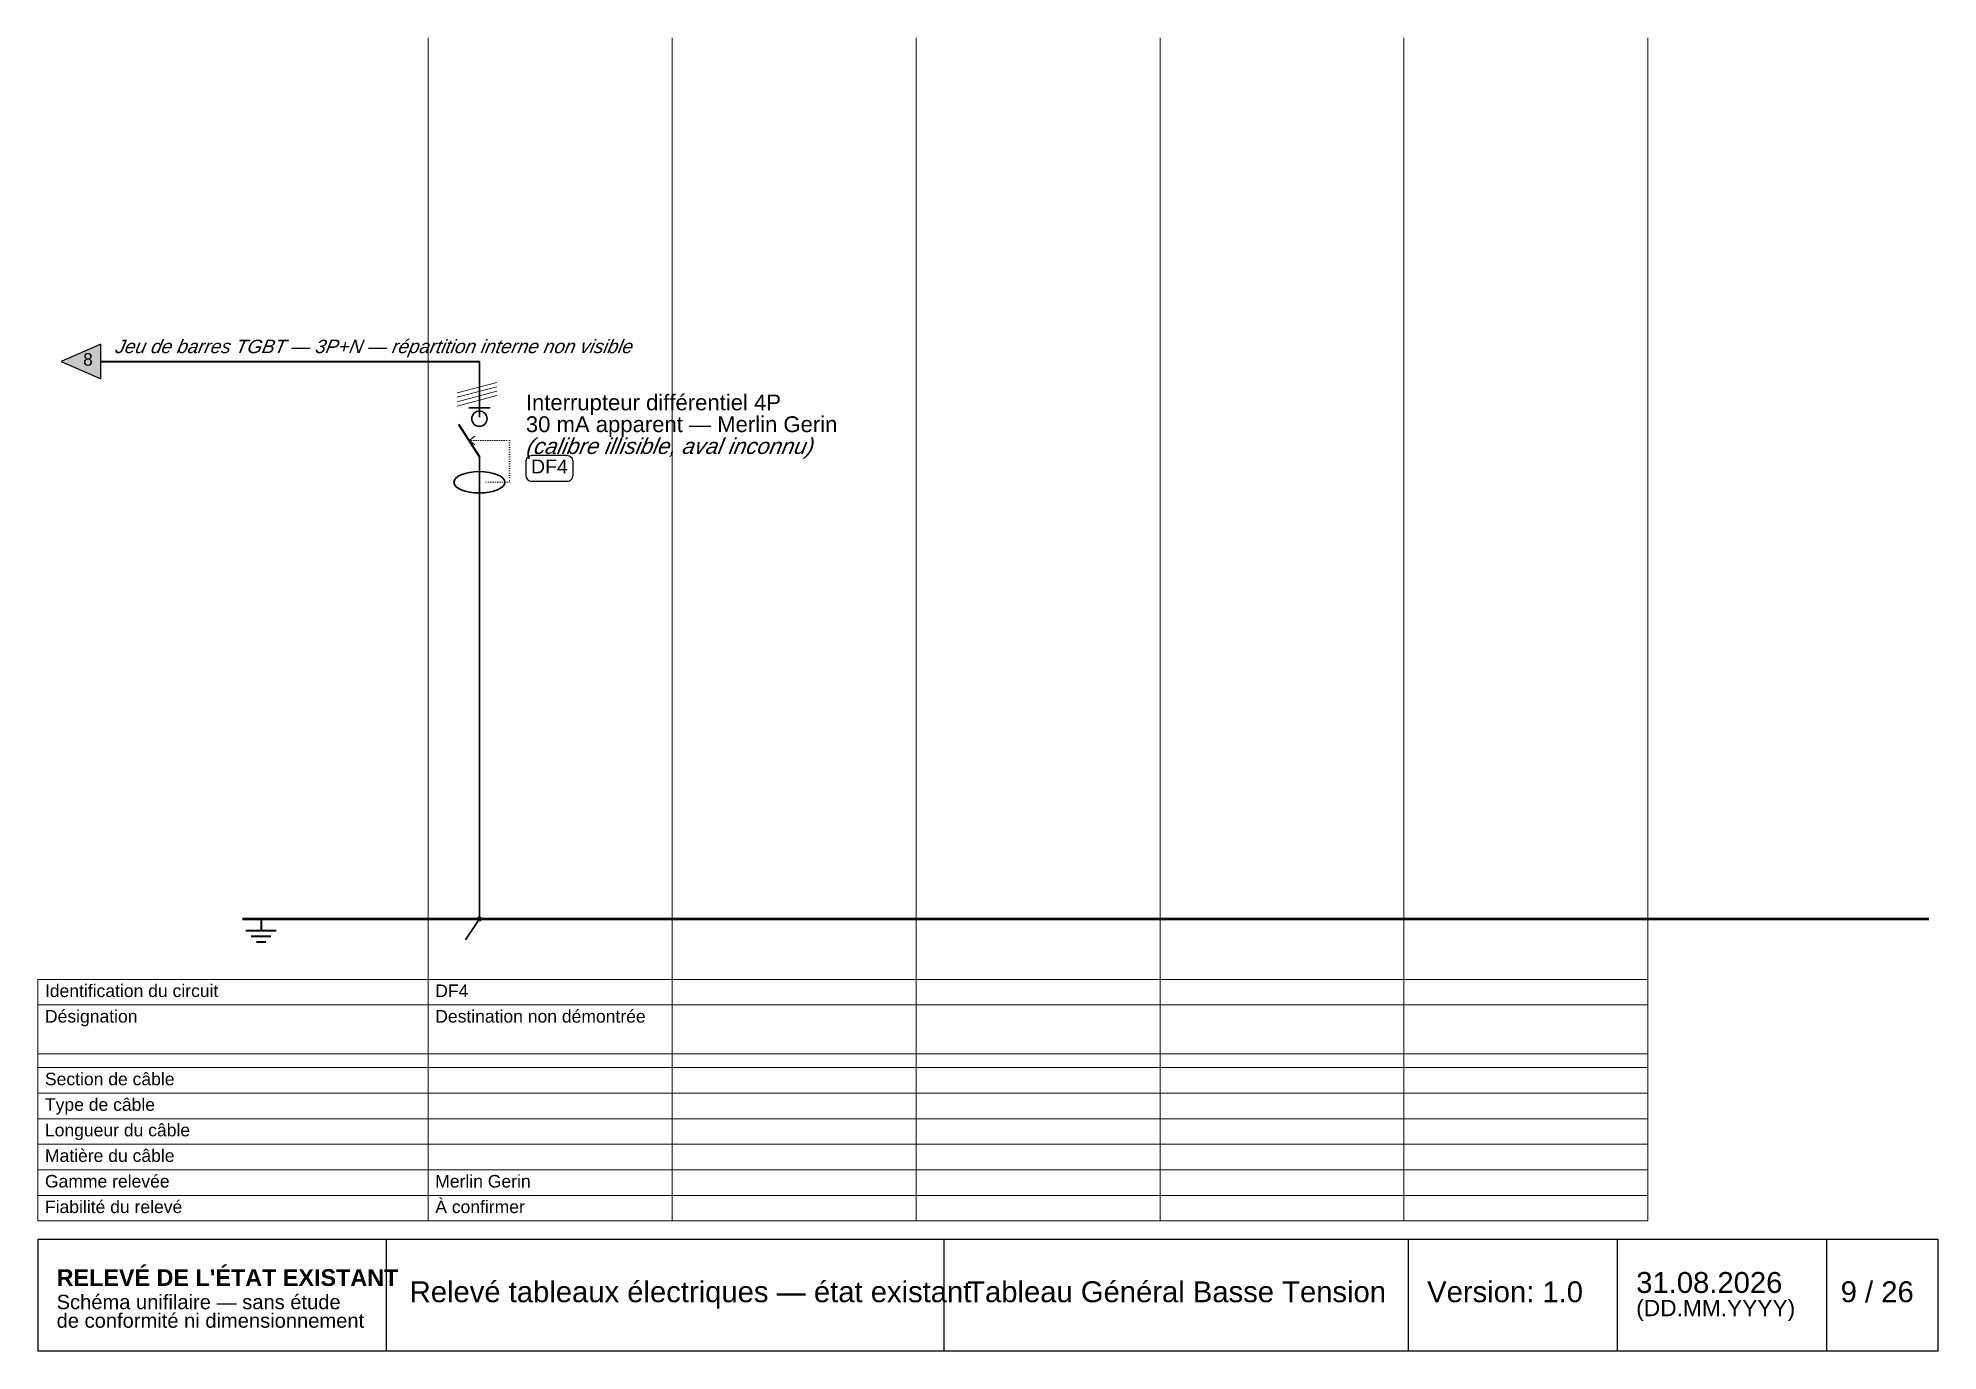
# Model space of a CAD drawing. Header units: millimetres. Extents: x 4 to 1561, y -1145 to 205.
# Drawn here: x 1272.2 to 1560.8, y -225.1 to -25.6 of the extents above; entities that cross this region are included whole.
import ezdxf
from ezdxf.enums import TextEntityAlignment as Align

# ---------------------------------------------------------------- set-up
doc = ezdxf.new("R2010")
doc.units = ezdxf.units.MM
doc.header["$LTSCALE"] = 0.5
doc.linetypes.add('DASHED', pattern=[1.524, 1.27, -0.254])
doc.linetypes.add('DOT', pattern=[0.508, 0, -0.508])
for name, color, linetype, lineweight in [('RENVOIS_FOLIO', 5, 'CONTINUOUS', 25), ('SCHEMA', 7, 'CONTINUOUS', 35), ('SYMBOLES', 7, 'CONTINUOUS', 25), ('TERRE', 3, 'CONTINUOUS', 50), ('TEXTE', 7, 'CONTINUOUS', 13), ('TEXTE_A_CONFIRMER', 1, 'CONTINUOUS', 13), ('TRAME', 253, 'CONTINUOUS', 9)]:
    doc.layers.add(name, color=color, linetype=linetype, lineweight=lineweight)
doc.styles.add('SCHEMA', font='arial.ttf')
doc.styles.add('SCHEMA_GRAS', font='arialbd.ttf')
doc.styles.add('SCHEMA_ITAL', font='ariali.ttf')

msp = doc.modelspace()

# ---------------------------------------------------------------- texts
at = {"layer": 'TEXTE', "style": 'SCHEMA_ITAL', "oblique": 12}
msp.add_text('Jeu de barres TGBT — 3P+N — répartition interne non visible', height=2.0461, dxfattribs=at).set_placement((1283.88, -73.51))
at = {"layer": 'TEXTE', "style": 'SCHEMA'}
for s, height, p in [('8', 1.91, (1279.82, -75.41)), ('DF4', 2.117, (1349.9, -91.78))]:
    msp.add_text(s, height=height, dxfattribs=at).set_placement(p, align=Align.CENTER)
at = {"layer": 'TEXTE'}
for s, height, style, p in [('Interrupteur différentiel 4P', 2.3989, 'SCHEMA', (1346.32, -82.19)), ('30 mA apparent — Merlin Gerin', 2.3989, 'SCHEMA', (1346.32, -85.5)), ('Identification du circuit', 1.905, 'SCHEMA', (1273.29, -171.3)), ('DF4', 1.905, 'SCHEMA', (1332.56, -171.3)), ('Désignation', 1.905, 'SCHEMA', (1273.29, -175.18)), ('Destination non démontrée', 1.905, 'SCHEMA', (1332.56, -175.18)), ('Section de câble', 1.905, 'SCHEMA', (1273.29, -184.7)), ('Type de câble', 1.905, 'SCHEMA', (1273.29, -188.58)), ('Longueur du câble', 1.905, 'SCHEMA', (1273.29, -192.46)), ('Matière du câble', 1.905, 'SCHEMA', (1273.29, -196.34)), ('Gamme relevée', 1.905, 'SCHEMA', (1273.29, -200.23)), ('Merlin Gerin', 1.905, 'SCHEMA', (1332.56, -200.23)), ('Fiabilité du relevé', 1.905, 'SCHEMA', (1273.29, -204.11)), ("RELEVÉ DE L'ÉTAT EXISTANT", 2.54, 'SCHEMA_GRAS', (1275.06, -215.18)), ('31.08.2026', 3.175, 'SCHEMA', (1514.94, -216.24)), ('Schéma unifilaire — sans étude', 2.1872, 'SCHEMA', (1275.06, -218.71)), ('Relevé tableaux électriques — état existant', 3.175, 'SCHEMA', (1328.68, -217.65)), ('Tableau Général Basse Tension', 3.175, 'SCHEMA', (1413.34, -217.65)), ('Version: 1.0', 3.175, 'SCHEMA', (1483.19, -217.65)), ('9 / 26', 3.175, 'SCHEMA', (1545.99, -217.65)), ('de conformité ni dimensionnement', 2.1872, 'SCHEMA', (1275.06, -221.53)), ('(DD.MM.YYYY)', 2.4694, 'SCHEMA', (1514.94, -219.77))]:
    msp.add_text(s, height=height, dxfattribs=dict(at, style=style)).set_placement(p)
at = {"layer": 'TEXTE_A_CONFIRMER', "style": 'SCHEMA_ITAL', "oblique": 12}
msp.add_text('(calibre illisible, aval inconnu)', height=2.3989, dxfattribs=at).set_placement((1346.32, -88.82))
at = {"layer": 'TEXTE_A_CONFIRMER', "style": 'SCHEMA'}
msp.add_text('À confirmer', height=1.905, dxfattribs=at).set_placement((1332.56, -204.11))

# ---------------------------------------------------------------- hatches: boundary and pattern name
at = {"layer": 'RENVOIS_FOLIO'}
msp.add_hatch(color=7, dxfattribs=at).paths.add_polyline_path([(1281.76, -72.13), (1275.76, -74.78), (1281.76, -77.42)])
at = {"layer": 'SCHEMA'}
h = msp.add_hatch(color=7, dxfattribs=at)
edge = h.paths.add_edge_path()
edge.add_arc((1339.26, -159.44), 0.388, 0, 360)

# ---------------------------------------------------------------- linework, layer by layer
at = {"layer": 'RENVOIS_FOLIO'}
msp.add_lwpolyline([(1281.76, -72.13), (1275.76, -74.78), (1281.76, -77.42)], close=True, dxfattribs=at)
at = {"layer": 'SCHEMA', "lineweight": 35}
for p, q in [((1281.76, -74.78), (1339.26, -74.78)), ((1336.09, -84.3), (1339.26, -89.24)), ((1303.81, -161.21), (1308.39, -161.21)), ((1306.1, -159.44), (1306.1, -161.21)), ((1304.62, -162.06), (1307.58, -162.06)), ((1305.39, -162.9), (1306.81, -162.9))]:
    msp.add_line(p, q, dxfattribs=at)
at = {"layer": 'SCHEMA', "lineweight": 30}
for p, q in [((1339.26, -74.78), (1339.26, -83.24)), ((1337.64, -81.83), (1340.88, -81.83)), ((1339.26, -89.24), (1339.26, -159.44)), ((1339.26, -159.44), (1337.14, -162.62))]:
    msp.add_line(p, q, dxfattribs=at)
msp.add_circle((1339.26, -83.46), 1.16, dxfattribs=at)
msp.add_ellipse((1339.26, -93.12), major_axis=(3.88, 0), ratio=0.418182, dxfattribs=at)
at = {"layer": 'SYMBOLES', "lineweight": 20}
for p, q in [((1335.91, -79.54), (1341.91, -77.95)), ((1335.91, -80.21), (1341.91, -78.62)), ((1335.91, -80.88), (1341.91, -79.29)), ((1335.91, -81.55), (1341.91, -79.96)), ((1337.71, -86.77), (1338.56, -86.14)), ((1337.71, -86.77), (1338.56, -87.41))]:
    msp.add_line(p, q, dxfattribs=at)
at = {"layer": 'SYMBOLES', "linetype": 'DOT', "lineweight": 20}
for p, q in [((1337.71, -86.77), (1343.85, -86.77)), ((1343.85, -86.77), (1343.85, -93.12)), ((1343.85, -93.12), (1339.97, -93.12))]:
    msp.add_line(p, q, dxfattribs=at)
at = {"layer": 'SYMBOLES', "lineweight": 15}
for p, q in [((1272.23, -168.62), (1516.71, -168.62)), ((1272.23, -205.31), (1272.23, -168.62)), ((1331.5, -205.31), (1331.5, -168.62)), ((1368.54, -205.31), (1368.54, -168.62)), ((1405.58, -205.31), (1405.58, -168.62)), ((1442.62, -205.31), (1442.62, -168.62)), ((1479.67, -205.31), (1479.67, -168.62)), ((1516.71, -205.31), (1516.71, -168.62)), ((1272.23, -172.5), (1516.71, -172.5)), ((1272.23, -179.91), (1516.71, -179.91)), ((1272.23, -182.02), (1516.71, -182.02)), ((1272.23, -185.9), (1516.71, -185.9)), ((1272.23, -189.78), (1516.71, -189.78)), ((1272.23, -193.66), (1516.71, -193.66)), ((1272.23, -197.54), (1516.71, -197.54)), ((1272.23, -201.43), (1516.71, -201.43)), ((1272.23, -205.31), (1516.71, -205.31))]:
    msp.add_line(p, q, dxfattribs=at)
at = {"layer": 'SYMBOLES', "lineweight": 25}
for p, q in [((1325.15, -225.06), (1325.15, -208.13)), ((1409.82, -225.06), (1409.82, -208.13)), ((1480.37, -225.06), (1480.37, -208.13)), ((1512.12, -225.06), (1512.12, -208.13)), ((1543.87, -225.06), (1543.87, -208.13))]:
    msp.add_line(p, q, dxfattribs=at)
msp.add_lwpolyline([(1347.23, -92.95), (1352.57, -92.95, 0.414214), (1353.49, -92.03), (1353.49, -89.98, 0.414214), (1352.57, -89.07), (1347.23, -89.07, 0.414214), (1346.32, -89.98), (1346.32, -92.03, 0.414214)], format="xyb", close=True, dxfattribs=at)
msp.add_lwpolyline([(1272.23, -225.06), (1560.77, -225.06), (1560.77, -208.13), (1272.23, -208.13)], close=True, dxfattribs=at)
at = {"layer": 'TERRE', "color": 3}
msp.add_line((1303.28, -159.44), (1559.36, -159.44), dxfattribs=at)
at = {"layer": 'TERRE', "color": 2, "linetype": 'DASHED'}
msp.add_line((1304.69, -159.44), (1559.36, -159.44), dxfattribs=at)
at = {"layer": 'TRAME'}
for p, q in [((1331.5, -205.31), (1331.5, -25.64)), ((1368.54, -205.31), (1368.54, -25.64)), ((1405.58, -205.31), (1405.58, -25.64)), ((1442.62, -205.31), (1442.62, -25.64)), ((1479.67, -205.31), (1479.67, -25.64)), ((1516.71, -205.31), (1516.71, -25.64))]:
    msp.add_line(p, q, dxfattribs=at)

msp.set_redraw_order([(e.dxf.handle, doc.entitydb.next_handle()) for e in msp.query("TEXT MTEXT ATTDEF DIMENSION ARC_DIMENSION")])  # texts and dimensions are drawn at this point

doc.saveas('drawing.dxf')
